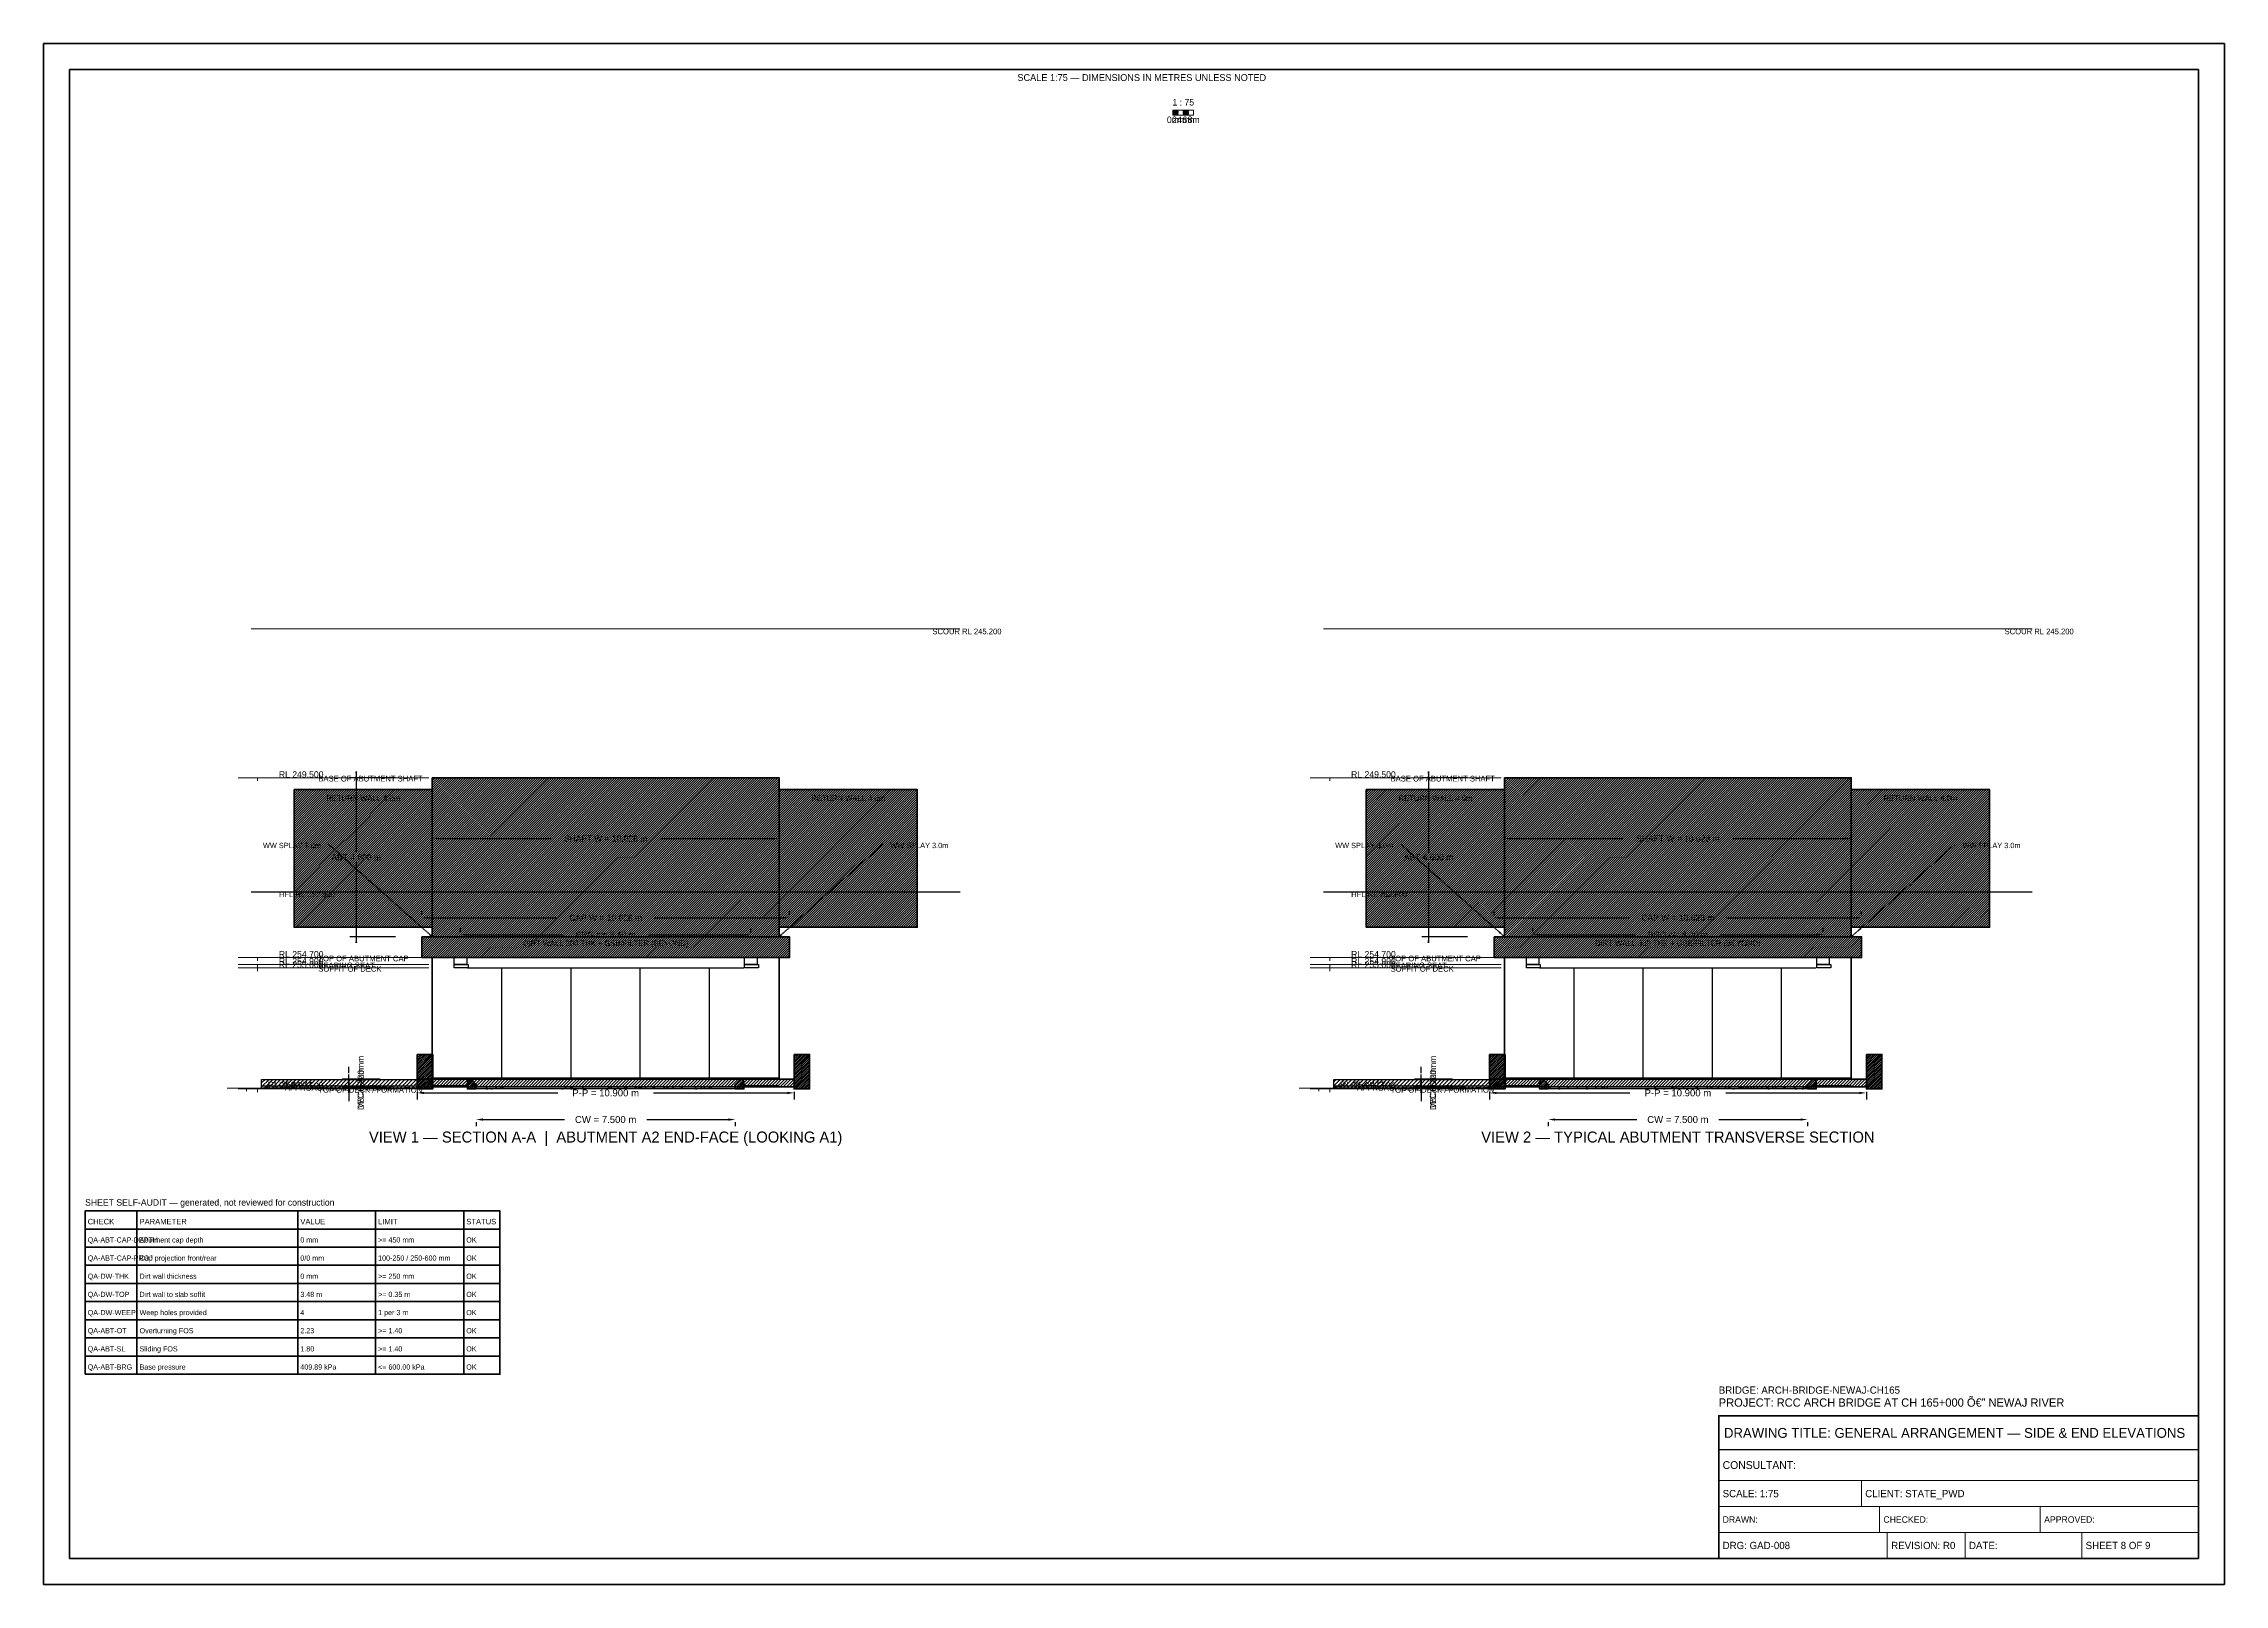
# Model space of a CAD drawing. Header units: metres. Extents: x 0 to 841, y 0 to 594.
import ezdxf
from ezdxf.enums import TextEntityAlignment as Align

# ---------------------------------------------------------------- set-up
doc = ezdxf.new("R2010")
doc.units = ezdxf.units.M
for name, pattern in [('DASHED', [0.5, 0.375, -0.125]), ('DASHED2', [0.25, 0.1875, -0.0625]), ('HIDDEN', [0.25, 0.1875, -0.0625])]:
    doc.linetypes.add(name, pattern=pattern)
for name, color, linetype, lineweight in [('BORDER-INNER', 7, 'Continuous', 35), ('BORDER-OUTER', 7, 'Continuous', 70), ('CIVIL-HFL', 5, 'DASHED', 25), ('CIVIL-ROAD', 7, 'Continuous', 25), ('CIVIL-SCOUR', 1, 'DASHED2', 18), ('DIM-LEVEL', 3, 'Continuous', 18), ('DIM-LINEAR', 3, 'Continuous', 18), ('STRUC-HATCHING', 8, 'Continuous', 18), ('STRUC-HIDDEN', 8, 'HIDDEN', 25), ('SUB-ABUT', 3, 'Continuous', 35), ('SUB-BEARING', 5, 'Continuous', 25), ('SUB-DIRT-WALL', 3, 'Continuous', 35), ('SUPER-DECK', 2, 'Continuous', 50), ('SUPER-FOOTPATH', 7, 'Continuous', 25), ('SUPER-KERB', 7, 'Continuous', 25), ('SUPER-PARAPET', 2, 'Continuous', 35), ('SUPER-WEARING', 8, 'Continuous', 25), ('SYM-SCALE', 7, 'Continuous', 13), ('TEXT-GENERAL', 7, 'Continuous', 18), ('TEXT-HEADER', 7, 'Continuous', 25), ('TEXT-LEVEL', 5, 'Continuous', 18), ('TEXT-SPEC', 7, 'Continuous', 13), ('TEXT-TITLE', 7, 'Continuous', 25), ('TITLEBLK-BOX', 7, 'Continuous', 50), ('TITLEBLK-TEXT', 7, 'Continuous', 18)]:
    doc.layers.add(name, color=color, linetype=linetype, lineweight=lineweight)
doc.styles.add('BRIDGE_STD', font='Arial.ttf')
doc.dimstyles.new('pmb100', dxfattribs={"dimtxt": 2.5, "dimasz": 0.9375, "dimexe": 2.5, "dimexo": 2.5, "dimtad": 0, "dimtih": 1, "dimdec": 0, "dimtxsty": 'BRIDGE_STD', "dimcen": 2.5, "dimazin": 3, "dimtfac": 1, "dimtmove": 0, "dimatfit": 3})

msp = doc.modelspace()

# ---------------------------------------------------------------- hatches: boundary and pattern name
at = {"layer": 'STRUC-HATCHING'}
h = msp.add_hatch(dxfattribs=at)
h.set_pattern_fill('ANSI31', scale=0.2)
h.paths.add_polyline_path([(96.56, 306.39), (149.9, 306.39), (149.9, 253.33), (96.56, 253.33)])
h = msp.add_hatch(dxfattribs=at)
h.set_pattern_fill('ANSI31', scale=0.2)
h.paths.add_polyline_path([(149.9, 311), (283.6, 311), (283.6, 249.67), (149.9, 249.67)])
h = msp.add_hatch(dxfattribs=at)
h.set_pattern_fill('ANSI31', scale=0.2)
h.paths.add_polyline_path([(283.6, 306.39), (336.94, 306.39), (336.94, 253.33), (283.6, 253.33)])
h = msp.add_hatch(dxfattribs=at)
h.set_pattern_fill('ANSI31', scale=0.2)
h.paths.add_polyline_path([(510.06, 306.39), (563.4, 306.39), (563.4, 253.33), (510.06, 253.33)])
h = msp.add_hatch(dxfattribs=at)
h.set_pattern_fill('ANSI31', scale=0.2)
h.paths.add_polyline_path([(563.4, 311), (697.1, 311), (697.1, 249.67), (563.4, 249.67)])
h = msp.add_hatch(dxfattribs=at)
h.set_pattern_fill('ANSI31', scale=0.2)
h.paths.add_polyline_path([(697.1, 306.39), (750.44, 306.39), (750.44, 253.33), (697.1, 253.33)])
h = msp.add_hatch(dxfattribs=at)
h.set_pattern_fill('ANSI31', scale=0.2)
h.paths.add_polyline_path([(145.9, 249.67), (287.6, 249.67), (287.6, 241.67), (145.9, 241.67)])
h = msp.add_hatch(dxfattribs=at)
h.set_pattern_fill('ANSI31', scale=0.2)
h.paths.add_polyline_path([(559.4, 249.67), (701.1, 249.67), (701.1, 241.67), (559.4, 241.67)])
h = msp.add_hatch(dxfattribs=at)
h.set_pattern_fill('ANSI31', scale=0.16)
h.paths.add_polyline_path([(144.08, 204.33), (150.08, 204.33), (150.08, 191), (144.08, 191)])
h = msp.add_hatch(dxfattribs=at)
h.set_pattern_fill('ANSI31', scale=0.16)
h.paths.add_polyline_path([(289.42, 204.33), (295.42, 204.33), (295.42, 191), (289.42, 191)])
h = msp.add_hatch(dxfattribs=at)
h.set_pattern_fill('ANSI31', scale=0.16)
h.paths.add_polyline_path([(557.58, 204.33), (563.58, 204.33), (563.58, 191), (557.58, 191)])
h = msp.add_hatch(dxfattribs=at)
h.set_pattern_fill('ANSI31', scale=0.16)
h.paths.add_polyline_path([(702.92, 204.33), (708.92, 204.33), (708.92, 191), (702.92, 191)])
h = msp.add_hatch(dxfattribs=at)
h.set_pattern_fill('ANSI31', scale=0.333333)
h.paths.add_polyline_path([(84.08, 194.69), (144.08, 194.69), (144.08, 191.36), (84.08, 191.36)])
h = msp.add_hatch(dxfattribs=at)
h.set_pattern_fill('ANSI31', scale=0.266667)
h.paths.add_polyline_path([(144.08, 194.8), (289.42, 194.8), (289.42, 191.87), (144.08, 191.87)])
h = msp.add_hatch(dxfattribs=at)
h.set_pattern_fill('ANSI31', scale=0.186667)
h.paths.add_polyline_path([(166.75, 191), (163.42, 191), (163.42, 193.93), (164.42, 195.11), (166.75, 192.76)])
h = msp.add_hatch(dxfattribs=at)
h.set_pattern_fill('ANSI31', scale=0.1866667)
h.paths.add_polyline_path([(266.75, 191), (270.08, 191), (270.08, 193.93), (269.08, 195.11), (266.75, 192.76)])
h = msp.add_hatch(dxfattribs=at)
h.set_pattern_fill('ANSI31', scale=0.333333)
h.paths.add_polyline_path([(497.58, 194.69), (557.58, 194.69), (557.58, 191.36), (497.58, 191.36)])
h = msp.add_hatch(dxfattribs=at)
h.set_pattern_fill('ANSI31', scale=0.2666667)
h.paths.add_polyline_path([(557.58, 194.8), (702.92, 194.8), (702.92, 191.87), (557.58, 191.87)])
h = msp.add_hatch(dxfattribs=at)
h.set_pattern_fill('ANSI31', scale=0.1866667)
h.paths.add_polyline_path([(580.25, 191), (576.92, 191), (576.92, 193.93), (577.92, 195.11), (580.25, 192.76)])
h = msp.add_hatch(dxfattribs=at)
h.set_pattern_fill('ANSI31', scale=0.1866667)
h.paths.add_polyline_path([(680.25, 191), (683.58, 191), (683.58, 193.93), (682.58, 195.11), (680.25, 192.76)])
at = {"layer": 'SUPER-WEARING'}
h = msp.add_hatch(dxfattribs=at)
h.set_pattern_fill('AR-SAND', scale=0.0533333)
h.paths.add_polyline_path([(84.08, 192.23), (144.08, 192.23), (144.08, 191.36), (84.08, 191.36)])
h = msp.add_hatch(dxfattribs=at)
h.set_pattern_fill('AR-SAND', scale=0.0533333)
h.paths.add_polyline_path([(166.75, 191.87), (266.75, 191.87), (266.75, 191), (166.75, 191)])
h = msp.add_hatch(dxfattribs=at)
h.set_pattern_fill('AR-SAND', scale=0.0533333)
h.paths.add_polyline_path([(497.58, 192.23), (557.58, 192.23), (557.58, 191.36), (497.58, 191.36)])
h = msp.add_hatch(dxfattribs=at)
h.set_pattern_fill('AR-SAND', scale=0.0533333)
h.paths.add_polyline_path([(580.25, 191.87), (680.25, 191.87), (680.25, 191), (580.25, 191)])
at = {"layer": 'SYM-SCALE'}
h = msp.add_hatch(dxfattribs=at)
h.set_pattern_fill('SOLID')
h.paths.add_polyline_path([(435.5, 566.4), (437.5, 566.4), (437.5, 568.39), (435.5, 568.39)])
h = msp.add_hatch(dxfattribs=at)
h.set_pattern_fill('SOLID')
h.paths.add_polyline_path([(439.5, 566.4), (441.5, 566.4), (441.5, 568.39), (439.5, 568.39)])

# ---------------------------------------------------------------- linework, layer by layer
at = {"layer": 'BORDER-INNER'}
msp.add_lwpolyline([(10, 10), (831, 10), (831, 584), (10, 584), (10, 10)], dxfattribs=at)
at = {"layer": 'BORDER-OUTER'}
msp.add_lwpolyline([(0, 0), (841, 0), (841, 594), (0, 594), (0, 0)], dxfattribs=at)
at = {"layer": 'CIVIL-HFL', "color": 5, "linetype": 'DASHED'}
for p, q in [((80.08, 267), (353.42, 267)), ((493.58, 267), (766.92, 267))]:
    msp.add_line(p, q, dxfattribs=at)
at = {"layer": 'CIVIL-ROAD', "lineweight": 25}
for points in [[(84.08, 194.69), (144.08, 194.69), (144.08, 191.36), (84.08, 191.36), (84.08, 194.69)], [(497.58, 194.69), (557.58, 194.69), (557.58, 191.36), (497.58, 191.36), (497.58, 194.69)]]:
    msp.add_lwpolyline(points, dxfattribs=at)
at = {"layer": 'CIVIL-SCOUR', "color": 1, "linetype": 'DASHED2'}
for p, q in [((80.08, 368.33), (353.42, 368.33)), ((493.58, 368.33), (766.92, 368.33))]:
    msp.add_line(p, q, dxfattribs=at)
at = {"layer": 'DIM-LEVEL'}
for p, q in [((75, 311), (89.96, 311)), ((82.48, 311), (82.48, 309.75)), ((488.5, 311), (503.46, 311)), ((495.98, 311), (495.98, 309.75)), ((75, 241.67), (89.96, 241.67)), ((75, 239), (89.96, 239)), ((75, 237.67), (89.96, 237.67)), ((82.48, 241.67), (82.48, 240.42)), ((82.48, 239), (82.48, 237.75)), ((82.48, 237.67), (82.48, 236.42)), ((488.5, 241.67), (503.46, 241.67)), ((488.5, 239), (503.46, 239)), ((488.5, 237.67), (503.46, 237.67)), ((495.98, 241.67), (495.98, 240.42)), ((495.98, 239), (495.98, 237.75)), ((495.98, 237.67), (495.98, 236.42)), ((70.74, 191.36), (85.7, 191.36)), ((75, 191), (89.96, 191)), ((78.22, 191.36), (78.22, 190.11)), ((82.48, 191), (82.48, 189.75)), ((484.24, 191.36), (499.2, 191.36)), ((488.5, 191), (503.46, 191)), ((491.72, 191.36), (491.72, 190.11)), ((495.98, 191), (495.98, 189.75))]:
    msp.add_line(p, q, dxfattribs=at)
at = {"layer": 'DIM-LEVEL', "color": 5}
for p, q in [((82.48, 311), (148.56, 311)), ((495.98, 311), (562.06, 311)), ((82.48, 241.67), (148.56, 241.67)), ((82.48, 239), (148.56, 239)), ((82.48, 237.67), (148.56, 237.67)), ((495.98, 241.67), (562.06, 241.67)), ((495.98, 239), (562.06, 239)), ((495.98, 237.67), (562.06, 237.67)), ((82.48, 191), (148.56, 191)), ((495.98, 191), (562.06, 191))]:
    msp.add_line(p, q, dxfattribs=at)
at = {"layer": 'STRUC-HIDDEN', "color": 8, "linetype": 'HIDDEN'}
for p, q in [((163.42, 237.67), (270.08, 237.67)), ((176.75, 194.8), (176.75, 237.67)), ((203.42, 194.8), (203.42, 237.67)), ((230.08, 194.8), (230.08, 237.67)), ((256.75, 194.8), (256.75, 237.67)), ((576.92, 237.67), (683.58, 237.67)), ((590.25, 194.8), (590.25, 237.67)), ((616.92, 194.8), (616.92, 237.67)), ((643.58, 194.8), (643.58, 237.67)), ((670.25, 194.8), (670.25, 237.67))]:
    msp.add_line(p, q, dxfattribs=at)
at = {"layer": 'SUB-ABUT', "color": 3, "linetype": 'DASHED'}
for p, q in [((149.9, 249.67), (109.9, 285.3)), ((283.6, 249.67), (323.6, 285.3)), ((563.4, 249.67), (523.4, 285.3)), ((697.1, 249.67), (737.1, 285.3))]:
    msp.add_line(p, q, dxfattribs=at)
at = {"layer": 'SUB-ABUT', "lineweight": 40}
for points in [[(96.56, 306.39), (149.9, 306.39), (149.9, 253.33), (96.56, 253.33), (96.56, 306.39)], [(283.6, 306.39), (336.94, 306.39), (336.94, 253.33), (283.6, 253.33), (283.6, 306.39)], [(510.06, 306.39), (563.4, 306.39), (563.4, 253.33), (510.06, 253.33), (510.06, 306.39)], [(697.1, 306.39), (750.44, 306.39), (750.44, 253.33), (697.1, 253.33), (697.1, 306.39)]]:
    msp.add_lwpolyline(points, dxfattribs=at)
at = {"layer": 'SUB-ABUT', "lineweight": 50}
for points in [[(149.9, 311), (283.6, 311), (283.6, 249.67), (149.9, 249.67), (149.9, 311)], [(563.4, 311), (697.1, 311), (697.1, 249.67), (563.4, 249.67), (563.4, 311)], [(145.9, 249.67), (287.6, 249.67), (287.6, 241.67), (145.9, 241.67), (145.9, 249.67)], [(559.4, 249.67), (701.1, 249.67), (701.1, 241.67), (559.4, 241.67), (559.4, 249.67)]]:
    msp.add_lwpolyline(points, dxfattribs=at)
at = {"layer": 'SUB-ABUT', "lineweight": 30}
for points in [[(158.35, 241.67), (163.15, 241.67), (163.15, 239), (158.35, 239), (158.35, 241.67)], [(270.35, 241.67), (275.15, 241.67), (275.15, 239), (270.35, 239), (270.35, 241.67)], [(571.85, 241.67), (576.65, 241.67), (576.65, 239), (571.85, 239), (571.85, 241.67)], [(683.85, 241.67), (688.65, 241.67), (688.65, 239), (683.85, 239), (683.85, 241.67)]]:
    msp.add_lwpolyline(points, dxfattribs=at)
at = {"layer": 'SUB-BEARING', "lineweight": 30}
for points in [[(158.35, 239), (163.68, 239), (163.68, 237.67), (158.35, 237.67), (158.35, 239)], [(270.35, 239), (275.68, 239), (275.68, 237.67), (270.35, 237.67), (270.35, 239)], [(571.85, 239), (577.18, 239), (577.18, 237.67), (571.85, 237.67), (571.85, 239)], [(683.85, 239), (689.18, 239), (689.18, 237.67), (683.85, 237.67), (683.85, 239)]]:
    msp.add_lwpolyline(points, dxfattribs=at)
at = {"layer": 'SUB-DIRT-WALL', "lineweight": 35}
for points in [[(149.9, 195.2), (283.6, 195.2), (283.6, 241.67), (149.9, 241.67), (149.9, 195.2)], [(563.4, 195.2), (697.1, 195.2), (697.1, 241.67), (563.4, 241.67), (563.4, 195.2)]]:
    msp.add_lwpolyline(points, dxfattribs=at)
at = {"layer": 'SUPER-DECK', "lineweight": 50}
for points in [[(144.08, 194.8), (289.42, 194.8), (289.42, 191.87), (144.08, 191.87), (144.08, 194.8)], [(557.58, 194.8), (702.92, 194.8), (702.92, 191.87), (557.58, 191.87), (557.58, 194.8)]]:
    msp.add_lwpolyline(points, dxfattribs=at)
at = {"layer": 'SUPER-FOOTPATH', "lineweight": 25}
for points in [[(150.08, 192.31), (163.42, 192.31), (163.42, 191.87), (150.08, 191.87), (150.08, 192.31)], [(270.08, 192.31), (283.42, 192.31), (283.42, 191.87), (270.08, 191.87), (270.08, 192.31)], [(563.58, 192.31), (576.92, 192.31), (576.92, 191.87), (563.58, 191.87), (563.58, 192.31)], [(683.58, 192.31), (696.92, 192.31), (696.92, 191.87), (683.58, 191.87), (683.58, 192.31)]]:
    msp.add_lwpolyline(points, dxfattribs=at)
at = {"layer": 'SUPER-KERB', "lineweight": 35}
for points in [[(166.75, 191), (163.42, 191), (163.42, 193.93), (164.42, 195.11), (166.75, 192.76), (166.75, 191)], [(266.75, 191), (270.08, 191), (270.08, 193.93), (269.08, 195.11), (266.75, 192.76), (266.75, 191)], [(580.25, 191), (576.92, 191), (576.92, 193.93), (577.92, 195.11), (580.25, 192.76), (580.25, 191)], [(680.25, 191), (683.58, 191), (683.58, 193.93), (682.58, 195.11), (680.25, 192.76), (680.25, 191)]]:
    msp.add_lwpolyline(points, dxfattribs=at)
at = {"layer": 'SUPER-PARAPET', "lineweight": 40}
for points in [[(144.08, 204.33), (150.08, 204.33), (150.08, 191), (144.08, 191), (144.08, 204.33)], [(289.42, 204.33), (295.42, 204.33), (295.42, 191), (289.42, 191), (289.42, 204.33)], [(557.58, 204.33), (563.58, 204.33), (563.58, 191), (557.58, 191), (557.58, 204.33)], [(702.92, 204.33), (708.92, 204.33), (708.92, 191), (702.92, 191), (702.92, 204.33)]]:
    msp.add_lwpolyline(points, dxfattribs=at)
at = {"layer": 'SUPER-WEARING'}
for points in [[(84.08, 192.23), (144.08, 192.23), (144.08, 191.36), (84.08, 191.36), (84.08, 192.23)], [(166.75, 191.87), (266.75, 191.87), (266.75, 191), (166.75, 191), (166.75, 191.87)], [(497.58, 192.23), (557.58, 192.23), (557.58, 191.36), (497.58, 191.36), (497.58, 192.23)], [(580.25, 191.87), (680.25, 191.87), (680.25, 191), (580.25, 191), (580.25, 191.87)]]:
    msp.add_lwpolyline(points, dxfattribs=at)
at = {"layer": 'SYM-SCALE'}
msp.add_lwpolyline([(435.5, 566.4), (443.5, 566.4), (443.5, 568.39), (435.5, 568.39), (435.5, 566.4)], dxfattribs=at)
at = {"layer": 'TITLEBLK-BOX'}
for points in [[(16, 137), (36, 137), (36, 144), (16, 144), (16, 137)], [(36, 137), (98, 137), (98, 144), (36, 144), (36, 137)], [(98, 137), (128, 137), (128, 144), (98, 144), (98, 137)], [(128, 137), (162, 137), (162, 144), (128, 144), (128, 137)], [(162, 137), (176, 137), (176, 144), (162, 144), (162, 137)], [(16, 130), (36, 130), (36, 137), (16, 137), (16, 130)], [(36, 130), (98, 130), (98, 137), (36, 137), (36, 130)], [(98, 130), (128, 130), (128, 137), (98, 137), (98, 130)], [(128, 130), (162, 130), (162, 137), (128, 137), (128, 130)], [(162, 130), (176, 130), (176, 137), (162, 137), (162, 130)], [(16, 123), (36, 123), (36, 130), (16, 130), (16, 123)], [(36, 123), (98, 123), (98, 130), (36, 130), (36, 123)], [(98, 123), (128, 123), (128, 130), (98, 130), (98, 123)], [(128, 123), (162, 123), (162, 130), (128, 130), (128, 123)], [(162, 123), (176, 123), (176, 130), (162, 130), (162, 123)], [(16, 116), (36, 116), (36, 123), (16, 123), (16, 116)], [(36, 116), (98, 116), (98, 123), (36, 123), (36, 116)], [(98, 116), (128, 116), (128, 123), (98, 123), (98, 116)], [(128, 116), (162, 116), (162, 123), (128, 123), (128, 116)], [(162, 116), (176, 116), (176, 123), (162, 123), (162, 116)], [(16, 109), (36, 109), (36, 116), (16, 116), (16, 109)], [(36, 109), (98, 109), (98, 116), (36, 116), (36, 109)], [(98, 109), (128, 109), (128, 116), (98, 116), (98, 109)], [(128, 109), (162, 109), (162, 116), (128, 116), (128, 109)], [(162, 109), (176, 109), (176, 116), (162, 116), (162, 109)], [(16, 102), (36, 102), (36, 109), (16, 109), (16, 102)], [(16, 95), (36, 95), (36, 102), (16, 102), (16, 95)], [(36, 102), (98, 102), (98, 109), (36, 109), (36, 102)], [(36, 95), (98, 95), (98, 102), (36, 102), (36, 95)], [(98, 102), (128, 102), (128, 109), (98, 109), (98, 102)], [(98, 95), (128, 95), (128, 102), (98, 102), (98, 95)], [(128, 102), (162, 102), (162, 109), (128, 109), (128, 102)], [(128, 95), (162, 95), (162, 102), (128, 102), (128, 95)], [(162, 102), (176, 102), (176, 109), (162, 109), (162, 102)], [(162, 95), (176, 95), (176, 102), (162, 102), (162, 95)], [(16, 88), (36, 88), (36, 95), (16, 95), (16, 88)], [(36, 88), (98, 88), (98, 95), (36, 95), (36, 88)], [(98, 88), (128, 88), (128, 95), (98, 95), (98, 88)], [(128, 88), (162, 88), (162, 95), (128, 95), (128, 88)], [(162, 88), (176, 88), (176, 95), (162, 95), (162, 88)], [(16, 81), (36, 81), (36, 88), (16, 88), (16, 81)], [(36, 81), (98, 81), (98, 88), (36, 88), (36, 81)], [(98, 81), (128, 81), (128, 88), (98, 88), (98, 81)], [(128, 81), (162, 81), (162, 88), (128, 88), (128, 81)], [(162, 81), (176, 81), (176, 88), (162, 88), (162, 81)]]:
    msp.add_lwpolyline(points, dxfattribs=at)
at = {"layer": 'TITLEBLK-BOX', "lineweight": 50}
msp.add_lwpolyline([(646, 10), (831, 10), (831, 65), (646, 65), (646, 10)], dxfattribs=at)
at = {"layer": 'TITLEBLK-BOX', "lineweight": 30}
msp.add_lwpolyline([(646, 52), (831, 52), (831, 65), (646, 65), (646, 52)], dxfattribs=at)
at = {"layer": 'TITLEBLK-BOX', "lineweight": 18}
for points in [[(646, 40), (831, 40), (831, 52), (646, 52), (646, 40)], [(646, 30), (701, 30), (701, 40), (646, 40), (646, 30)], [(701, 30), (831, 30), (831, 40), (701, 40), (701, 30)], [(646, 20), (708, 20), (708, 30), (646, 30), (646, 20)], [(708, 20), (770, 20), (770, 30), (708, 30), (708, 20)], [(770, 20), (831, 20), (831, 30), (770, 30), (770, 20)], [(646, 10), (711, 10), (711, 20), (646, 20), (646, 10)], [(711, 10), (741, 10), (741, 20), (711, 20), (711, 10)], [(741, 10), (786, 10), (786, 20), (741, 20), (741, 10)], [(786, 10), (831, 10), (831, 20), (786, 20), (786, 10)]]:
    msp.add_lwpolyline(points, dxfattribs=at)

# ---------------------------------------------------------------- texts
at = {"layer": 'CIVIL-HFL', "color": 5}
for p in [(90.75, 264.95), (504.25, 264.95)]:
    msp.add_text('HFL RL 252.800', height=2.2, dxfattribs=at).set_placement(p)
at = {"layer": 'CIVIL-SCOUR', "color": 1}
for p in [(342.75, 366.28), (756.25, 366.28)]:
    msp.add_text('SCOUR RL 245.200', height=2.2, dxfattribs=at).set_placement(p)
at = {"layer": 'TEXT-GENERAL'}
for s, height, p in [('1 : 75', 2.493, (439.5, 570.14)), ('0m', 2.493, (435.5, 563.41)), ('2m', 2.493, (437.5, 563.41)), ('4m', 2.493, (439.5, 563.41)), ('6m', 2.493, (441.5, 563.41)), ('8m', 2.493, (443.5, 563.41)), ('APPROACH SLAB  4.5×250mm', 2.2, (114.08, 190.29)), ('APPROACH SLAB  4.5×250mm', 2.2, (527.58, 190.29))]:
    msp.add_text(s, height=height, dxfattribs=at).set_placement(p, align=Align.CENTER)
at = {"layer": 'TEXT-GENERAL', "color": 3}
for p in [(123.23, 301.99), (310.27, 301.99), (536.73, 301.99), (723.77, 301.99)]:
    msp.add_text('RETURN WALL 4.0m', height=2.2, dxfattribs=at).set_placement(p, align=Align.CENTER)
at = {"layer": 'TEXT-HEADER'}
for s, p in [('VIEW 1 — SECTION A-A  |  ABUTMENT A2 END-FACE (LOOKING A1)', (216.75, 170.33)), ('VIEW 2 — TYPICAL ABUTMENT TRANSVERSE SECTION', (630.25, 170.33))]:
    msp.add_text(s, height=4.2533, dxfattribs=at).set_placement(p, align=Align.CENTER)
for s, height, p in [('SHEET SELF-AUDIT — generated, not reviewed for construction', 2.4933, (16, 146)), ('CHECK', 2.119, (17, 138.8)), ('PARAMETER', 2.119, (37, 138.8)), ('VALUE', 2.119, (99, 138.8)), ('LIMIT', 2.119, (129, 138.8)), ('STATUS', 2.119, (163, 138.8))]:
    msp.add_text(s, height=height, dxfattribs=at).set_placement(p)
at = {"layer": 'TEXT-LEVEL'}
for s, height, p in [('RL 249.500', 2.493, (90.71, 311)), ('BASE OF ABUTMENT SHAFT', 2.2, (105.95, 309.53)), ('RL 249.500', 2.493, (504.21, 311)), ('BASE OF ABUTMENT SHAFT', 2.2, (519.45, 309.53)), ('RL 254.700', 2.493, (90.71, 241.67)), ('RL 254.700', 2.493, (504.21, 241.67)), ('RL 254.900', 2.493, (90.71, 239)), ('RL 255.000', 2.493, (90.71, 237.67)), ('TOP OF ABUTMENT CAP', 2.2, (105.95, 240.2)), ('SOFFIT OF DECK', 2.2, (105.95, 236.2)), ('BEARING SEAT', 2.2, (105.95, 237.53)), ('RL 254.900', 2.493, (504.21, 239)), ('RL 255.000', 2.493, (504.21, 237.67)), ('TOP OF ABUTMENT CAP', 2.2, (519.45, 240.2)), ('SOFFIT OF DECK', 2.2, (519.45, 236.2)), ('BEARING SEAT', 2.2, (519.45, 237.53)), ('RL 258.473', 2.493, (86.44, 191.36)), ('RL 258.500', 2.493, (90.71, 191)), ('RL 258.473', 2.493, (499.94, 191.36)), ('RL 258.500', 2.493, (504.21, 191)), ('TOP OF DECK / FORMATION', 2.2, (105.95, 189.53)), ('TOP OF DECK / FORMATION', 2.2, (519.45, 189.53))]:
    msp.add_text(s, height=height, dxfattribs=at).set_placement(p)
at = {"layer": 'TEXT-SPEC', "color": 8}
msp.add_text('SCALE 1:75 — DIMENSIONS IN METRES UNLESS NOTED', height=2.64, dxfattribs=at).set_placement((423.5, 579.6), align=Align.CENTER)
at = {"layer": 'TEXT-SPEC', "color": 3}
for p in [(106.96, 283.84), (520.46, 283.84)]:
    msp.add_text('WW SPLAY 3.0m', height=2.0533, dxfattribs=at).set_placement(p, align=Align.RIGHT)
for s, height, p in [('WW SPLAY 3.0m', 2.0533, (326.54, 283.84)), ('WW SPLAY 3.0m', 2.0533, (740.04, 283.84)), ('QA-ABT-CAP-DEPTH', 1.9947, (17, 131.8)), ('QA-ABT-CAP-PROJ', 1.9947, (17, 124.8)), ('Abutment cap depth', 1.9947, (37, 131.8)), ('Cap projection front/rear', 1.9947, (37, 124.8)), ('0 mm', 1.995, (99, 131.8)), ('0/0 mm', 1.995, (99, 124.8)), ('>= 450 mm', 1.995, (129, 131.8)), ('100-250 / 250-600 mm', 1.9947, (129, 124.8)), ('OK', 1.995, (163, 131.8)), ('OK', 1.995, (163, 124.8)), ('QA-DW-THK', 1.995, (17, 117.8)), ('Dirt wall thickness', 1.9947, (37, 117.8)), ('0 mm', 1.995, (99, 117.8)), ('>= 250 mm', 1.995, (129, 117.8)), ('OK', 1.995, (163, 117.8)), ('QA-DW-TOP', 1.995, (17, 110.8)), ('Dirt wall to slab soffit', 1.9947, (37, 110.8)), ('3.48 m', 1.995, (99, 110.8)), ('>= 0.35 m', 1.995, (129, 110.8)), ('OK', 1.995, (163, 110.8)), ('QA-DW-WEEP', 1.995, (17, 103.8)), ('Weep holes provided', 1.9947, (37, 103.8)), ('4', 1.99, (99, 103.8)), ('1 per 3 m', 1.995, (129, 103.8)), ('OK', 1.995, (163, 103.8)), ('QA-ABT-OT', 1.995, (17, 96.8)), ('Overturning FOS', 1.9947, (37, 96.8)), ('2.23', 1.995, (99, 96.8)), ('>= 1.40', 1.995, (129, 96.8)), ('OK', 1.995, (163, 96.8)), ('QA-ABT-SL', 1.995, (17, 89.8)), ('QA-ABT-BRG', 1.995, (17, 82.8)), ('Sliding FOS', 1.9947, (37, 89.8)), ('Base pressure', 1.9947, (37, 82.8)), ('409.89 kPa', 1.995, (99, 82.8)), ('1.80', 1.995, (99, 89.8)), ('>= 1.40', 1.995, (129, 89.8)), ('<= 600.00 kPa', 1.9947, (129, 82.8)), ('OK', 1.995, (163, 89.8)), ('OK', 1.995, (163, 82.8))]:
    msp.add_text(s, height=height, dxfattribs=at).set_placement(p)
for p in [(216.75, 246.07), (630.25, 246.07)]:
    msp.add_text('DIRT WALL 300 THK + GSB/FILTER (BEYOND)', height=2.2, dxfattribs=at).set_placement(p, align=Align.CENTER)
at = {"layer": 'TEXT-TITLE'}
for s, height, p in [('PROJECT: RCC ARCH BRIDGE AT CH 165+000 â€” NEWAJ RIVER', 3.2, (646, 68.5)), ('DRAWING TITLE: GENERAL ARRANGEMENT — SIDE & END ELEVATIONS', 3.8, (648, 56.5))]:
    msp.add_text(s, height=height, dxfattribs=at).set_placement(p)
at = {"layer": 'TITLEBLK-TEXT'}
for s, height, p in [('BRIDGE: ARCH-BRIDGE-NEWAJ-CH165', 2.8, (646, 73.5)), ('CONSULTANT: ', 3, (647.5, 44.5)), ('SCALE: 1:75', 2.8, (647.5, 33.6)), ('CLIENT: STATE_PWD', 2.8, (702.5, 33.6)), ('DRAWN: ', 2.5, (647.5, 23.75)), ('CHECKED: ', 2.5, (709.5, 23.75)), ('APPROVED: ', 2.5, (771.5, 23.75)), ('DRG: GAD-008', 2.8, (647.5, 13.6)), ('REVISION: R0', 2.8, (712.5, 13.6)), ('DATE: ', 2.8, (742.5, 13.6)), ('SHEET 8 OF 9', 2.8, (787.5, 13.6))]:
    msp.add_text(s, height=height, dxfattribs=at).set_placement(p)

# ---------------------------------------------------------------- dimensions: what is measured, and where the dimension line sits
at = {"layer": 'DIM-LINEAR'}
for base, p1, p2, text in [((120.56, 311), (138.16, 311), (138.16, 249.67), 'ABT 4.600 m'), ((534.06, 311), (551.66, 311), (551.66, 249.67), 'ABT 4.600 m'), ((117.68, 194.8), (132.35, 194.8), (132.35, 191.87), 'DECK 220mm'), ((531.18, 194.8), (545.85, 194.8), (545.85, 191.87), 'DECK 220mm'), ((117.68, 191.87), (132.35, 191.87), (132.35, 191), 'WC 65mm'), ((531.18, 191.87), (545.85, 191.87), (545.85, 191), 'WC 65mm')]:
    msp.add_linear_dim(base=base, p1=p1, p2=p2, angle=90, text=text, dimstyle='pmb100', override={"dimtxt": 2.346667, "dimasz": 2.346667, "dimgap": 0.938667, "dimclrt": 3}, dxfattribs=at).render()
for base, p1, p2, text, override in [((149.9, 287.53), (149.9, 305.13), (283.6, 305.13), 'SHAFT W = 10.028 m', {"dimtxt": 2.346667, "dimasz": 2.346667, "dimgap": 0.938667, "dimclrt": 3}), ((563.4, 287.53), (563.4, 305.13), (697.1, 305.13), 'SHAFT W = 10.028 m', {"dimtxt": 2.346667, "dimasz": 2.346667, "dimgap": 0.938667, "dimclrt": 3}), ((145.9, 257), (145.9, 255.53), (287.6, 255.53), 'CAP W = 10.628 m', {"dimtxt": 2.346667, "dimasz": 2.346667, "dimgap": 0.938667, "dimclrt": 3}), ((559.4, 257), (559.4, 255.53), (701.1, 255.53), 'CAP W = 10.628 m', {"dimtxt": 2.346667, "dimasz": 2.346667, "dimgap": 0.938667, "dimclrt": 3}), ((160.75, 250.47), (160.75, 249), (272.75, 249), 'BRG c/c 8.40 m', {"dimtxt": 2.346667, "dimasz": 2.346667, "dimgap": 0.938667, "dimclrt": 3}), ((574.25, 250.47), (574.25, 249), (686.25, 249), 'BRG c/c 8.40 m', {"dimtxt": 2.346667, "dimasz": 2.346667, "dimgap": 0.938667, "dimclrt": 3}), ((144.08, 189.47), (144.08, 192.4), (289.42, 192.4), 'P-P = 10.900 m', {"dimtxt": 2.64, "dimasz": 2.64, "dimgap": 1.056, "dimclrt": 3}), ((557.58, 189.47), (557.58, 192.4), (702.92, 192.4), 'P-P = 10.900 m', {"dimtxt": 2.64, "dimasz": 2.64, "dimgap": 1.056, "dimclrt": 3}), ((166.75, 179.2), (166.75, 180.67), (266.75, 180.67), 'CW = 7.500 m', {"dimtxt": 2.64, "dimasz": 2.64, "dimgap": 1.056, "dimclrt": 3}), ((580.25, 179.2), (580.25, 180.67), (680.25, 180.67), 'CW = 7.500 m', {"dimtxt": 2.64, "dimasz": 2.64, "dimgap": 1.056, "dimclrt": 3})]:
    msp.add_linear_dim(base=base, p1=p1, p2=p2, text=text, dimstyle='pmb100', override=override, dxfattribs=at).render()

doc.saveas('drawing.dxf')
